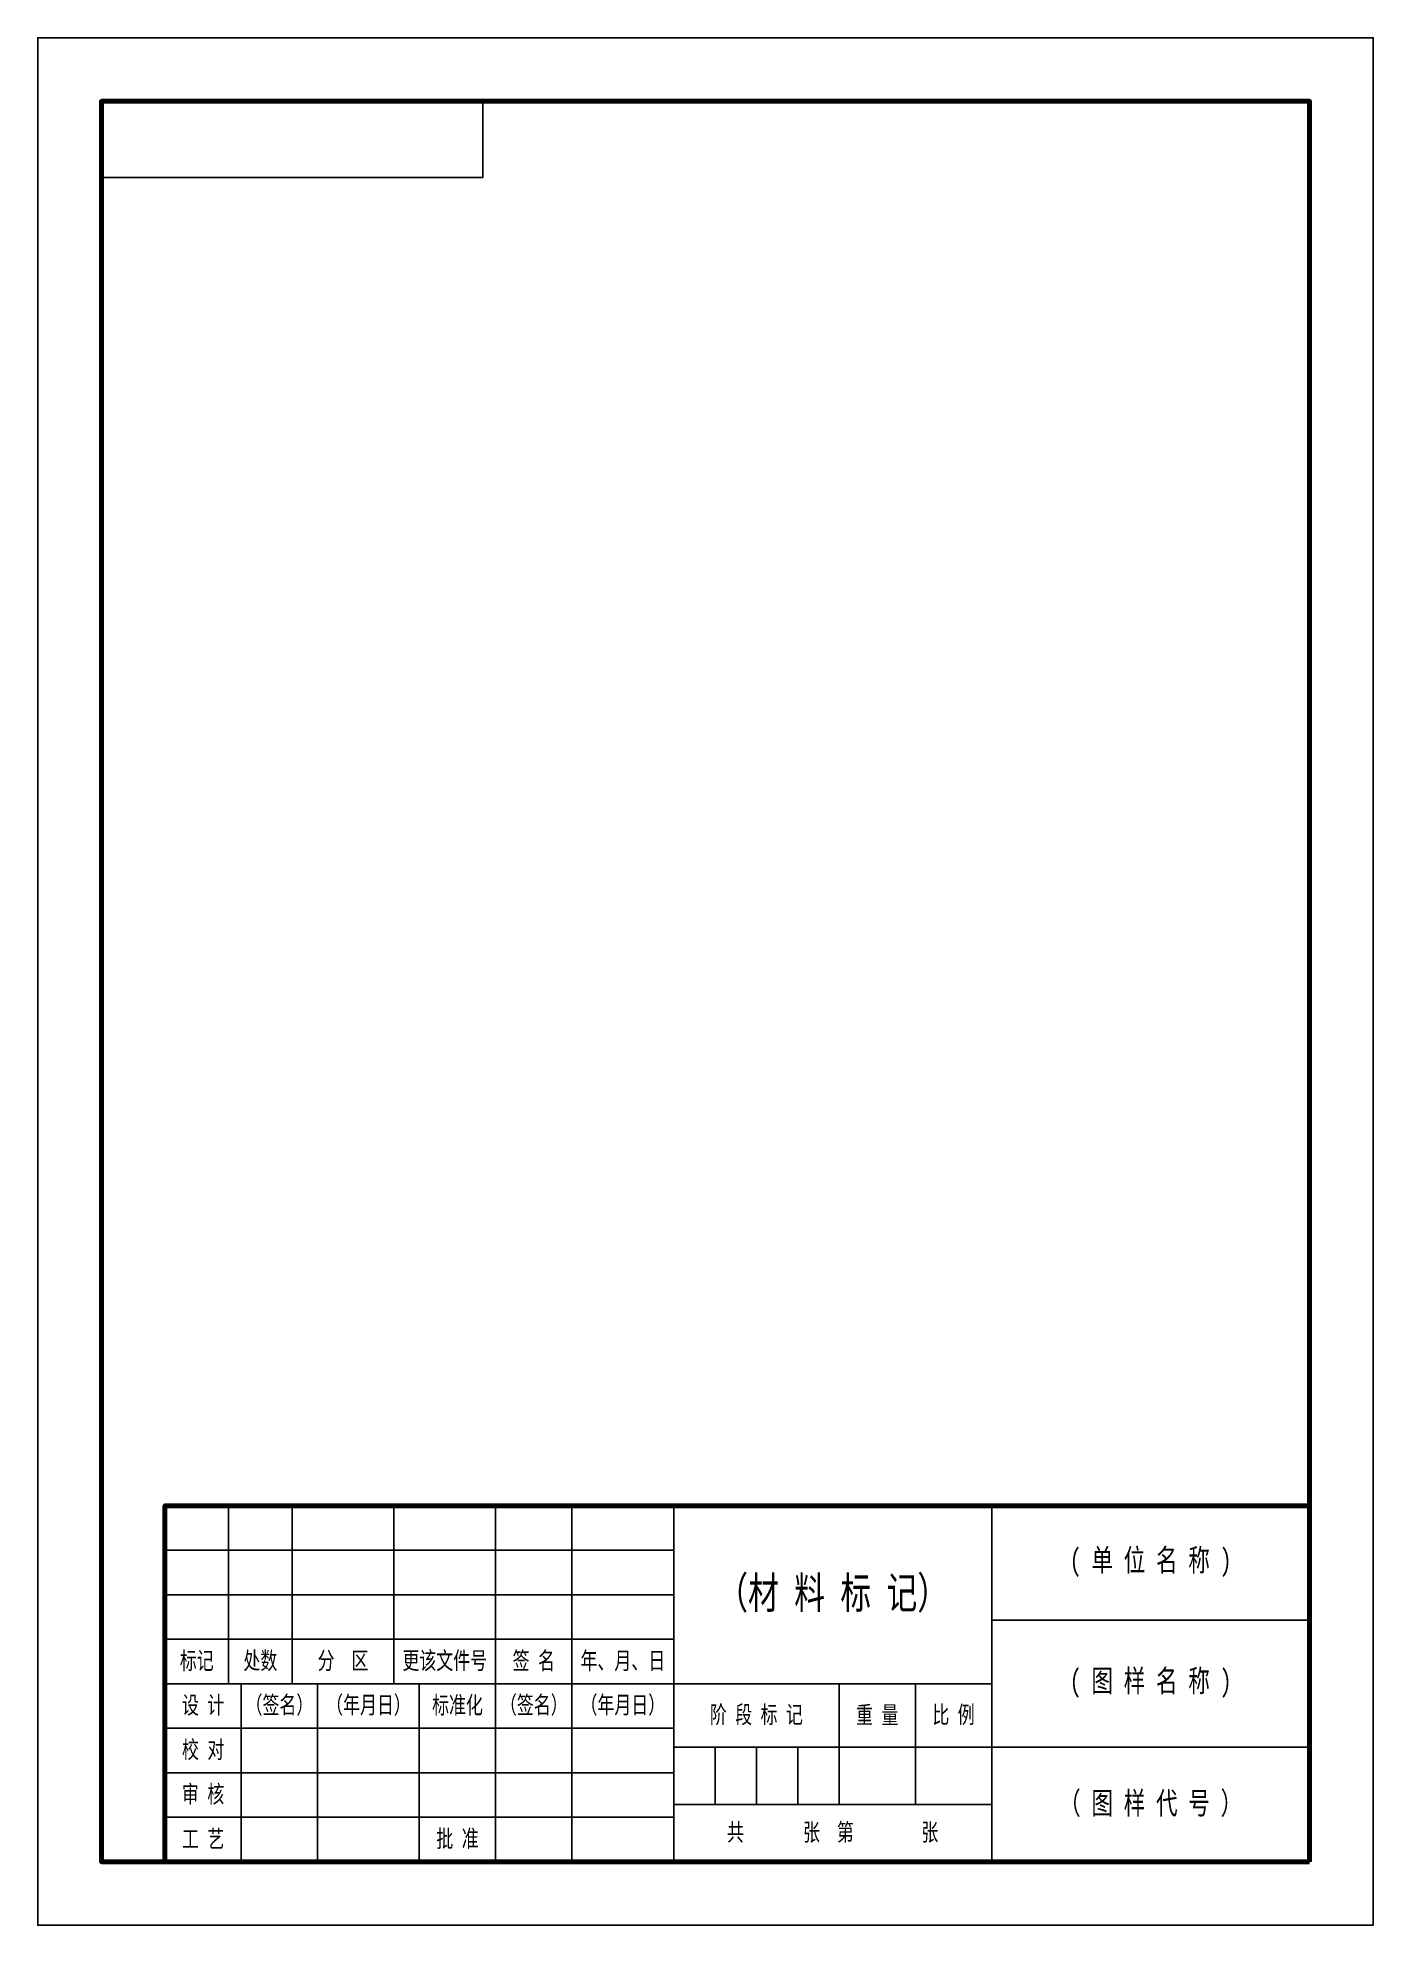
# Model space of a CAD drawing. Header units: millimetres. Extents: x -242 to 4956, y 0 to 6520.
# Drawn here: x 3717 to 3927, y 0 to 297 of the extents above; entities that cross this region are included whole.
import ezdxf

# ---------------------------------------------------------------- set-up
doc = ezdxf.new("R2010")
doc.units = ezdxf.units.MM
doc.styles.add('样式 1', font='', dxfattribs={"width": 0.71})
doc.styles.get('样式 1').set_extended_font_data('SimSun')

msp = doc.modelspace()

# ---------------------------------------------------------------- texts
at = {"attachment_point": 5, "style": '样式 1'}
for s, width, insert, char_height in [('( 单 位 名 称 )', 50, (3892, 57), 3.5), ('（材 料 标 记）', 55.8227, (3842, 52), 5), ('标记', 10, (3742, 41.5), 2.75), ('{\\fFangSong_GB2312|b0|i0|c134|p49;处数}', 10, (3752, 41.5), 2.75), ('分  区', 16, (3765, 41.5), 2.75), ('更该文件号', 18.9744, (3781, 41.5), 2.75), ('年、月、日', 16, (3809, 41.5), 2.75), ('( 图 样 名 称 )', 50, (3892, 38), 3.5), ('设 计', 12, (3743, 34.5), 2.75), ('（签名）', 12, (3755, 34.5), 2.75), ('（年月日）', 16, (3769, 34.5), 2.75), ('标准化', 12, (3783, 34.5), 2.75), ('（签名）', 12, (3795, 34.5), 2.75), ('（年月日）', 16, (3809, 34.5), 2.75), ('阶 段 标 记', 26, (3830, 33), 2.75), ('重 量', 12, (3849, 33), 2.75), ('比 例', 12, (3861, 33), 2.75), ('校 对', 12, (3743, 27.5), 2.75), ('审 核', 12, (3743, 20.5), 2.75), ('（ 图 样 代 号 ）', 50, (3892, 19), 3.5), ('工 艺', 12, (3743, 13.5), 2.75), ('批 准', 12, (3783, 13.5), 2.75), ('共       张  第        张', 50, (3842, 14.5), 2.75)]:
    msp.add_mtext_dynamic_manual_height_columns(s, width=width, gutter_width=12.5, heights=[0], dxfattribs=dict(at, insert=insert, char_height=char_height))
at = {"insert": (3795, 41.5), "char_height": 2.75, "attachment_point": 5, "style": '样式 1'}
msp.add_mtext_dynamic_auto_height_columns('签 名', width=12, gutter_width=12.5, height=7, count=1, dxfattribs=at)

# ---------------------------------------------------------------- linework, layer by layer
for p, q in [((3747, 66), (3747, 38)), ((3757, 66), (3757, 38)), ((3773, 66), (3773, 38)), ((3789, 66), (3789, 10)), ((3801, 66), (3801, 10)), ((3817, 66), (3817, 10)), ((3867, 66), (3867, 10)), ((3737, 59), (3817, 59)), ((3737, 52), (3817, 52)), ((3867, 48), (3917, 48)), ((3737, 45), (3817, 45)), ((3737, 38), (3867, 38)), ((3749, 38), (3749, 10)), ((3761, 38), (3761, 10)), ((3777, 38), (3777, 10)), ((3843, 38), (3843, 19)), ((3855, 38), (3855, 19)), ((3737, 31), (3817, 31)), ((3817, 28), (3917, 28)), ((3823.5, 28), (3823.5, 19)), ((3830, 28), (3830, 19)), ((3836.5, 28), (3836.5, 19)), ((3737, 24), (3817, 24)), ((3817, 19), (3867, 19)), ((3737, 17), (3817, 17))]:
    msp.add_line(p, q)
for points in [[(3927, 0), (3927, 297), (3717, 297), (3717, 0)], [(3787, 275), (3727, 275), (3727, 287), (3787, 287)]]:
    msp.add_lwpolyline(points, close=True)
at = {"lineweight": 70}
for points in [[(3917, 10), (3917, 287), (3727, 287), (3727, 10)], [(3917, 10), (3737, 10), (3737, 66), (3917, 66)]]:
    msp.add_lwpolyline(points, close=True, dxfattribs=at)

msp.set_redraw_order([(e.dxf.handle, doc.entitydb.next_handle()) for e in msp.query("TEXT MTEXT ATTDEF DIMENSION ARC_DIMENSION")])  # texts and dimensions are drawn at this point

doc.saveas('drawing.dxf')
